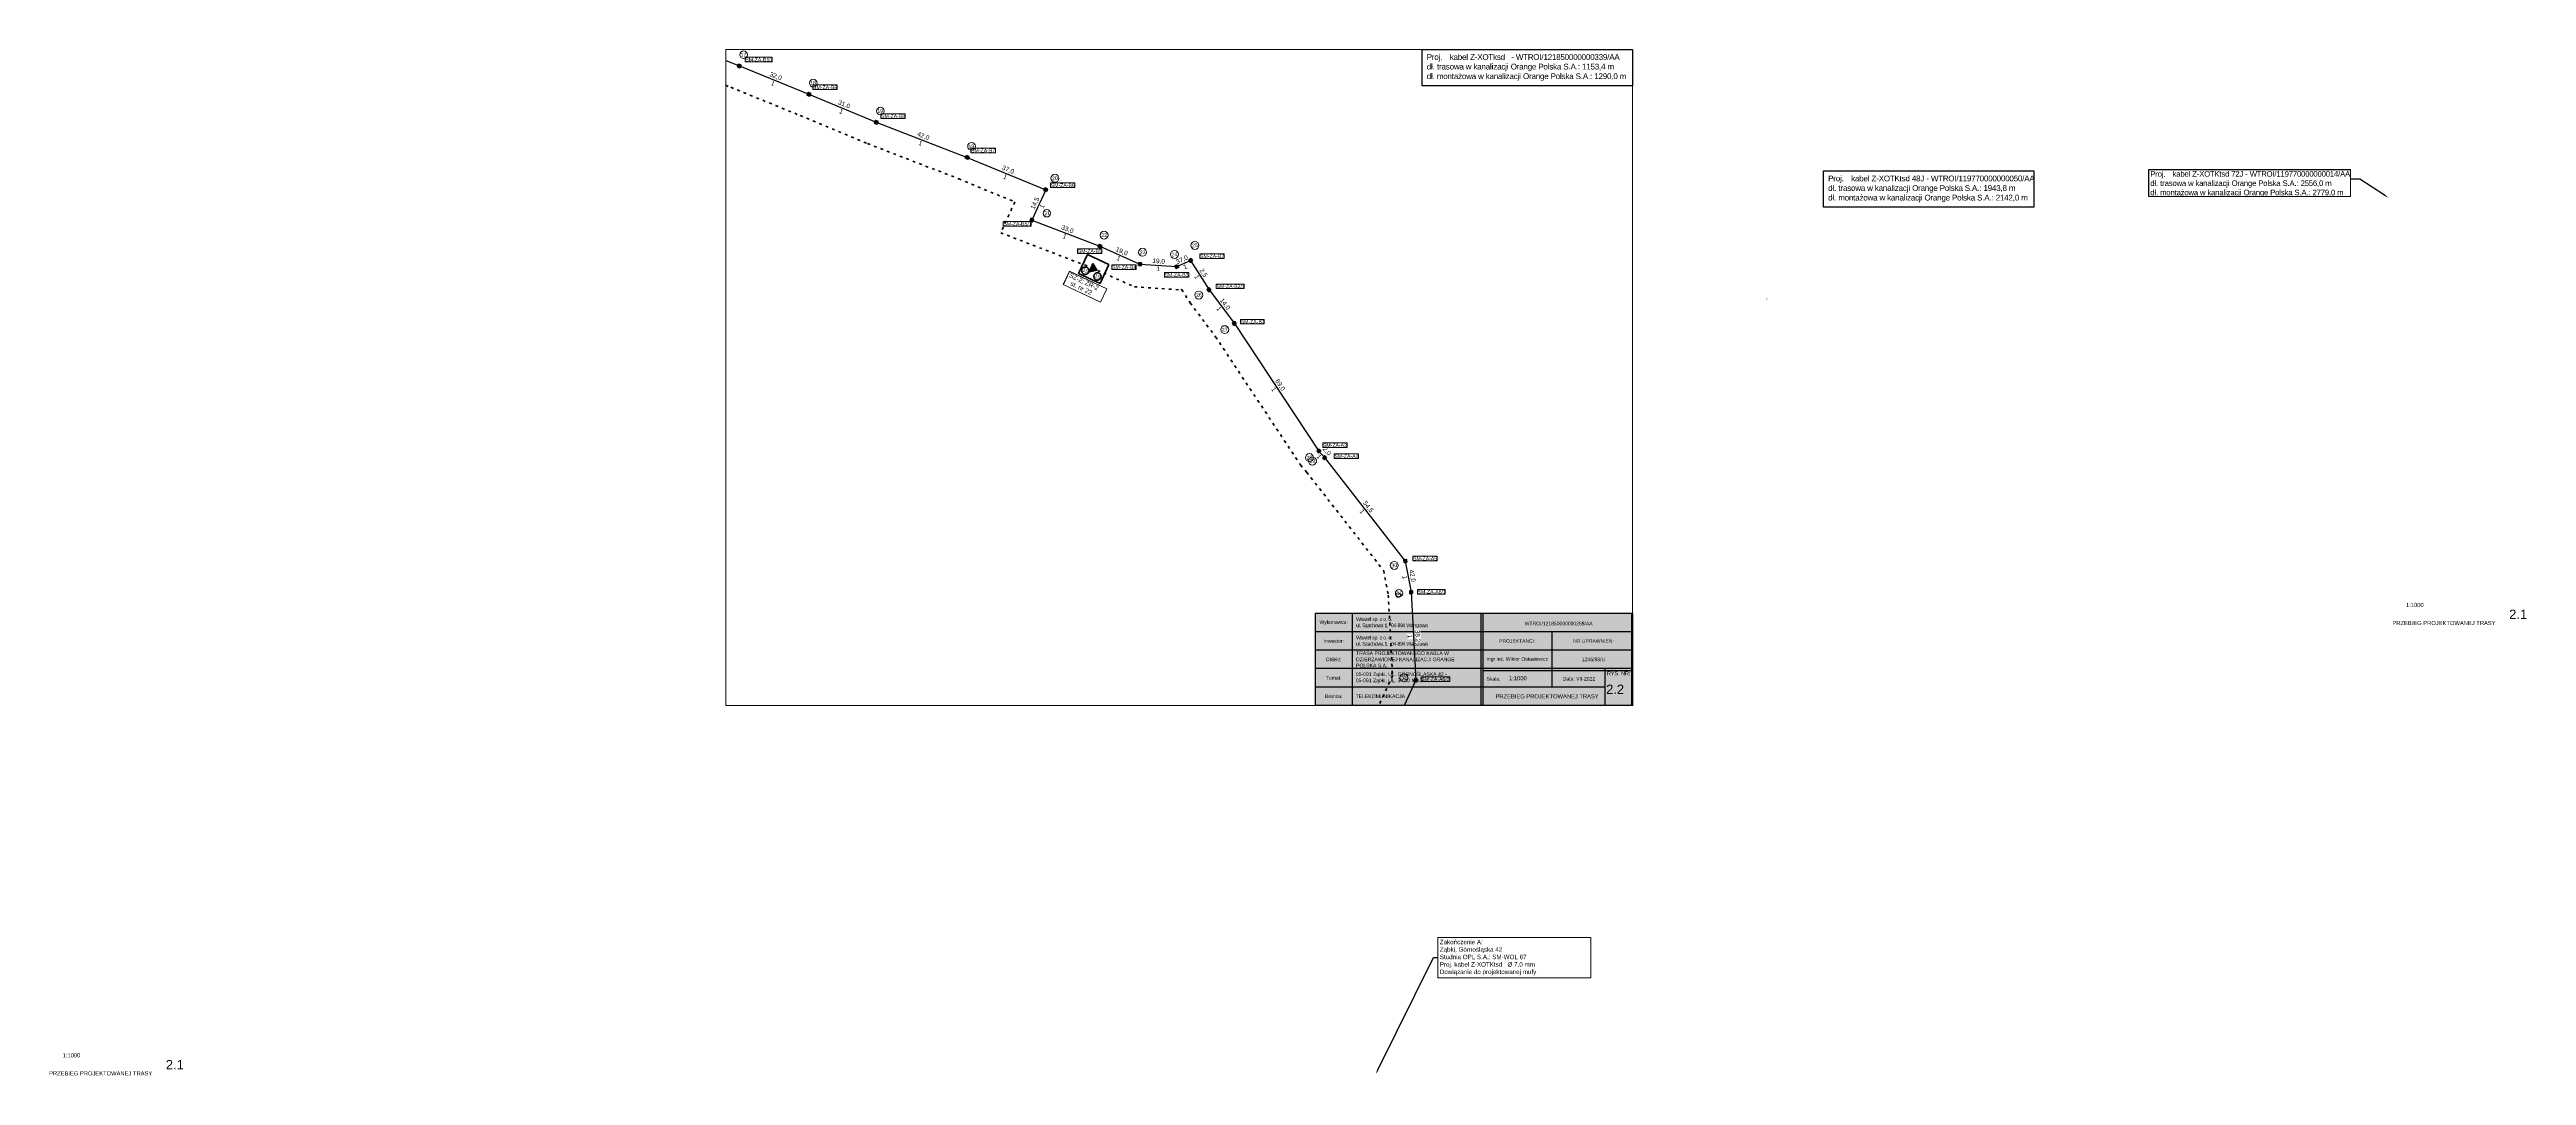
# Paper-space layout '2.1 (11)' of a CAD drawing. Header units: metres. Extents: x -294 to 783, y -161 to 285.
# The model-space entities are those that its viewports show. They can reach past a viewport. Long polylines and large blocks are cut down to what shows.
import ezdxf
from ezdxf import colors
from ezdxf.entities.mleader import LeaderData, LeaderLine
from ezdxf.math import Vec2, Vec3

# ---------------------------------------------------------------- set-up
doc = ezdxf.new("R2010")
doc.units = ezdxf.units.M
doc.set_wipeout_variables(frame=1)
doc.linetypes.add('ACAD_ISO03W100', pattern=[30, 12, -18])
for name, color, linetype, lineweight in [('_liczba', 7, 'Continuous', 20), ('kabel projektowany', 30, 'ACAD_ISO03W100', 50), ('kanalizacja instniejaca', 7, 'Continuous', 40), ('l. porządkowa studni', 7, 'Continuous', 20), ('Nazwa studni', 7, 'Continuous', 20), ('obramowanie ramek', 7, 'Continuous', 20), ('Otworówka', 7, 'Continuous', 20), ('wymiarowanie', 7, 'Continuous', 18), ('wymiary', 7, 'Continuous', 20), ('Światłowód', 30, 'ACAD_ISO03W100', 40)]:
    doc.layers.add(name, color=color, linetype=linetype, lineweight=lineweight)
doc.styles.add('nowy ja', font='Lato-Light.ttf', dxfattribs={"height": 2})
doc.styles.get("Standard").update_dxf_attribs({"font": 'arial.ttf'})
doc.dimstyles.new('długości', dxfattribs={"dimtxt": 2, "dimasz": 0.18, "dimexe": 0.18, "dimexo": 0.0625, "dimgap": 0.5, "dimtad": 1, "dimdec": 0, "dimzin": 0, "dimdsep": 46, "dimtxsty": 'Standard', "dimblk": 'NONE', "dimcen": 0.09, "dimse1": 1, "dimse2": 1, "dimsd1": 1, "dimsd2": 1, "dimclrt": 256, "dimadec": 0, "dimazin": 0, "dimtfac": 1, "dimtdec": 0, "dimtofl": 0, "dimtmove": 1, "dimatfit": 3, "dimfxl": 1, "dimtfill": 1, "dimtolj": 1, "dimtzin": 0, "dimarcsym": 0})
doc.dimstyles.new('liczba kanałów', dxfattribs={"dimtxt": 2, "dimasz": 0.18, "dimexe": 0.18, "dimexo": 0.0625, "dimgap": 0.5, "dimtad": 4, "dimdec": 0, "dimzin": 0, "dimdsep": 46, "dimtxsty": 'Standard', "dimblk": 'NONE', "dimcen": 0.09, "dimse1": 1, "dimse2": 1, "dimsd1": 1, "dimsd2": 1, "dimclrt": 7, "dimadec": 0, "dimazin": 0, "dimtfac": 1, "dimtdec": 0, "dimtofl": 0, "dimtmove": 1, "dimatfit": 3, "dimfxl": 1, "dimtfill": 1, "dimtolj": 1, "dimtzin": 0, "dimarcsym": 0})
picture_1 = doc.add_image_def('image1.jpg', size_in_pixel=(9042, 7042))

# ---------------------------------------------------------------- blocks, each defined once
blk = doc.blocks.new('studnia')
at = {"layer": 'kanalizacja instniejaca', "lineweight": 70}
blk.add_lwpolyline([(0.5999999999985448, 0.5999999999994543), (0.5999999999985448, -0.6000000000003638), (-0.6000000000021828, -0.6000000000003638), (-0.6000000000021828, 0.5999999999994543), (0.5999999999985448, 0.5999999999994543)], dxfattribs=at)
at = {"layer": 'kanalizacja instniejaca', "lineweight": 100}
for points in [[(-0.6000000000021828, 0.5999999999994543), (0.5999999999985448, -0.6000000000003638)], [(-0.6000000000021828, -0.6000000000003638), (0.5999999999985448, 0.5999999999994543)]]:
    blk.add_lwpolyline(points, dxfattribs=at)
blk = doc.blocks.new('*D19')
at = {"layer": 'Defpoints', "color": 0, "transparency": 16777216}
for p in [(7507398.496470001, 5795868.24303), (7507468.914549999, 5795840.184580002), (7507468.914550001, 5795840.184580002)]:
    blk.add_point(p, dxfattribs=at)
at = {"layer": 'wymiary', "transparency": 16777216, "insert": (7507434.333962487, 5795855.79102746), "char_height": 2, "attachment_point": 5, "rotation": 338.2749334138845, "bg_fill": 3, "box_fill_scale": 1.1, "bg_fill_color": 9, "bg_fill_true_color": 13158600, "bg_fill_transparency": 0}
blk.add_mtext('\\A1;75,5', dxfattribs=at)
blk = doc.blocks.new('_None')
blk = doc.blocks.new('*D20')
at = {"layer": 'Defpoints', "color": 0, "transparency": 16777216}
for p in [(7507468.914549999, 5795840.18458), (7507499.143989999, 5795827.8889), (7507499.143989999, 5795827.8889)]:
    blk.add_point(p, dxfattribs=at)
at = {"layer": 'wymiary', "transparency": 16777216, "insert": (7507484.670499891, 5795835.613230322), "char_height": 2, "attachment_point": 5, "rotation": 337.8662016630787, "bg_fill": 3, "box_fill_scale": 1.1, "bg_fill_color": 9, "bg_fill_true_color": 13158600, "bg_fill_transparency": 0}
blk.add_mtext('\\A1;32,0', dxfattribs=at)
blk = doc.blocks.new('*D21')
at = {"layer": 'Defpoints', "color": 0, "transparency": 16777216}
for p in [(7507499.143989999, 5795827.8889), (7507528.380789998, 5795815.719850001), (7507528.380789998, 5795815.719850001)]:
    blk.add_point(p, dxfattribs=at)
at = {"layer": 'wymiary', "transparency": 16777216, "insert": (7507514.416377701, 5795823.375615782), "char_height": 2, "attachment_point": 5, "rotation": 337.4017625680104, "bg_fill": 3, "box_fill_scale": 1.1, "bg_fill_color": 9, "bg_fill_true_color": 13158600, "bg_fill_transparency": 0}
blk.add_mtext('\\A1;31,0', dxfattribs=at)
blk = doc.blocks.new('*D22')
at = {"layer": 'Defpoints', "color": 0, "transparency": 16777216}
for p in [(7507528.38079, 5795815.719850001), (7507567.96391, 5795800.43249), (7507567.96391, 5795800.43249)]:
    blk.add_point(p, dxfattribs=at)
at = {"layer": 'wymiary', "transparency": 16777216, "insert": (7507548.785503599, 5795809.663790914), "char_height": 2, "attachment_point": 5, "rotation": 338.8829869226158, "bg_fill": 3, "box_fill_scale": 1.1, "bg_fill_color": 9, "bg_fill_true_color": 13158600, "bg_fill_transparency": 0}
blk.add_mtext('\\A1;42,0', dxfattribs=at)
blk = doc.blocks.new('*D23')
at = {"layer": 'Defpoints', "color": 0, "transparency": 16777216}
for p in [(7507567.96391, 5795800.432490001), (7507602.01958, 5795786.377539999), (7507602.01958, 5795786.377539999)]:
    blk.add_point(p, dxfattribs=at)
at = {"layer": 'wymiary', "transparency": 16777216, "insert": (7507585.641011681, 5795794.978212472), "char_height": 2, "attachment_point": 5, "rotation": 337.5738088078769, "bg_fill": 3, "box_fill_scale": 1.1, "bg_fill_color": 9, "bg_fill_true_color": 13158600, "bg_fill_transparency": 0}
blk.add_mtext('\\A1;37,0', dxfattribs=at)
blk = doc.blocks.new('*D24')
at = {"layer": 'wymiary', "transparency": 16777216, "insert": (7507597.466370495, 5795780.498060236), "char_height": 2, "attachment_point": 5, "rotation": 65.47503672620013, "bg_fill": 3, "box_fill_scale": 1.1, "bg_fill_color": 9, "bg_fill_true_color": 13158600, "bg_fill_transparency": 0}
blk.add_mtext('\\A1;14,5', dxfattribs=at)
at = {"layer": 'Defpoints', "color": 0, "transparency": 16777216}
for p in [(7507602.01958, 5795786.377539998), (7507596.009889999, 5795773.205690001), (7507596.009889999, 5795773.205690001)]:
    blk.add_point(p, dxfattribs=at)
blk = doc.blocks.new('*D25')
at = {"layer": 'Defpoints', "color": 0, "transparency": 16777216}
for p in [(7507596.00989, 5795773.205690001), (7507625.625320002, 5795761.840020001), (7507625.625320002, 5795761.840020002)]:
    blk.add_point(p, dxfattribs=at)
at = {"layer": 'wymiary', "transparency": 16777216, "insert": (7507611.427392071, 5795769.111772003), "char_height": 2, "attachment_point": 5, "rotation": 339.00443222815034, "bg_fill": 3, "box_fill_scale": 1.1, "bg_fill_color": 9, "bg_fill_true_color": 13158600, "bg_fill_transparency": 0}
blk.add_mtext('\\A1;33,0', dxfattribs=at)
blk = doc.blocks.new('*D26')
at = {"layer": 'Defpoints', "color": 0, "transparency": 16777216}
blk.add_point((7507625.625319999, 5795761.840020001), dxfattribs=at)
at = {"layer": 'wymiary', "transparency": 16777216, "insert": (7507635.008661711, 5795759.525074839), "char_height": 2, "attachment_point": 5, "rotation": 335.9989840827685, "bg_fill": 3, "box_fill_scale": 1.1, "bg_fill_color": 9, "bg_fill_true_color": 13158600, "bg_fill_transparency": 0}
blk.add_mtext('\\A1;19,0', dxfattribs=at)
at = {"layer": 'Defpoints', "color": 0, "transparency": 16777216}
blk.add_point((7507643.00749, 5795754.10061), dxfattribs=at)
blk.add_point((7507643.00749, 5795754.10061), dxfattribs=at)
blk = doc.blocks.new('*D27')
at = {"layer": 'wymiary', "transparency": 16777216, "insert": (7507651.125946799, 5795755.256367004), "char_height": 2, "attachment_point": 5, "rotation": 356.12392738868135, "bg_fill": 3, "box_fill_scale": 1.1, "bg_fill_color": 9, "bg_fill_true_color": 13158600, "bg_fill_transparency": 0}
blk.add_mtext('\\A1;19,0', dxfattribs=at)
at = {"layer": 'Defpoints', "color": 0, "transparency": 16777216}
for p in [(7507643.00749, 5795754.10061), (7507659.01431, 5795753.01609), (7507659.01431, 5795753.01609)]:
    blk.add_point(p, dxfattribs=at)
blk = doc.blocks.new('*D28')
at = {"layer": 'wymiary', "transparency": 16777216, "insert": (7507661.326733798, 5795755.910362056), "char_height": 2, "attachment_point": 5, "rotation": 24.027717552044194, "bg_fill": 3, "box_fill_scale": 1.1, "bg_fill_color": 9, "bg_fill_true_color": 13158600, "bg_fill_transparency": 0}
blk.add_mtext('\\A1;37,0', dxfattribs=at)
at = {"layer": 'Defpoints', "color": 0, "transparency": 16777216}
for p in [(7507665.025119999, 5795755.69576), (7507665.025119999, 5795755.69576), (7507659.01431, 5795753.01609)]:
    blk.add_point(p, dxfattribs=at)
blk = doc.blocks.new('*D29')
at = {"layer": 'wymiary', "transparency": 16777216, "insert": (7507670.462014471, 5795750.21783635), "char_height": 2, "attachment_point": 5, "rotation": 302.0455238275942, "bg_fill": 3, "box_fill_scale": 1.1, "bg_fill_color": 9, "bg_fill_true_color": 13158600, "bg_fill_transparency": 0}
blk.add_mtext('\\A1;2,5', dxfattribs=at)
at = {"layer": 'Defpoints', "color": 0, "transparency": 16777216}
for p in [(7507665.02512, 5795755.69576), (7507673.013740001, 5795742.93387), (7507673.013740001, 5795742.93387)]:
    blk.add_point(p, dxfattribs=at)
blk = doc.blocks.new('*D30')
at = {"layer": 'Defpoints', "color": 0, "transparency": 16777216}
for p in [(7507684.024779999, 5795728.280749999), (7507684.024779998, 5795728.280749998)]:
    blk.add_point(p, dxfattribs=at)
at = {"layer": 'wymiary', "transparency": 16777216, "insert": (7507679.879842513, 5795736.629715363), "char_height": 2, "attachment_point": 5, "rotation": 306.92291361795225, "bg_fill": 3, "box_fill_scale": 1.1, "bg_fill_color": 9, "bg_fill_true_color": 13158600, "bg_fill_transparency": 0}
blk.add_mtext('\\A1;14,0', dxfattribs=at)
at = {"layer": 'Defpoints', "color": 0, "transparency": 16777216}
blk.add_point((7507673.013739998, 5795742.933869999), dxfattribs=at)
blk = doc.blocks.new('*D31')
at = {"layer": 'Defpoints', "color": 0, "transparency": 16777216}
for p in [(7507684.024780001, 5795728.280750001), (7507720.784760002, 5795672.824820001), (7507720.784760003, 5795672.824820002)]:
    blk.add_point(p, dxfattribs=at)
at = {"layer": 'wymiary', "transparency": 16777216, "insert": (7507703.823326609, 5795701.493101258), "char_height": 2, "attachment_point": 5, "rotation": 303.53913749655277, "bg_fill": 3, "box_fill_scale": 1.1, "bg_fill_color": 9, "bg_fill_true_color": 13158600, "bg_fill_transparency": 0}
blk.add_mtext('\\A1;69,0', dxfattribs=at)
blk = doc.blocks.new('*D32')
at = {"layer": 'wymiary', "transparency": 16777216, "insert": (7507724.12076765, 5795672.693934408), "char_height": 2, "attachment_point": 5, "rotation": 310.3334542261035, "bg_fill": 3, "box_fill_scale": 1.1, "bg_fill_color": 9, "bg_fill_true_color": 13158600, "bg_fill_transparency": 0}
blk.add_mtext('\\A1;2,0', dxfattribs=at)
at = {"layer": 'Defpoints', "color": 0, "transparency": 16777216}
for p in [(7507720.78476, 5795672.82482), (7507723.19058, 5795669.991330001), (7507723.190580001, 5795669.991330002)]:
    blk.add_point(p, dxfattribs=at)
blk = doc.blocks.new('*D33')
at = {"layer": 'Defpoints', "color": 0, "transparency": 16777216}
for p in [(7507723.19058, 5795669.99133), (7507758.31253, 5795625.08768), (7507758.31253, 5795625.08768)]:
    blk.add_point(p, dxfattribs=at)
at = {"layer": 'wymiary', "transparency": 16777216, "insert": (7507742.088884104, 5795648.58551364), "char_height": 2, "attachment_point": 5, "rotation": 308.0311836178036, "bg_fill": 3, "box_fill_scale": 1.1, "bg_fill_color": 9, "bg_fill_true_color": 13158600, "bg_fill_transparency": 0}
blk.add_mtext('\\A1;54,5', dxfattribs=at)
blk = doc.blocks.new('*D34')
at = {"layer": 'wymiary', "transparency": 16777216, "insert": (7507761.254225042, 5795618.604292582), "char_height": 2, "attachment_point": 5, "rotation": 280.57479113108354, "bg_fill": 3, "box_fill_scale": 1.1, "bg_fill_color": 9, "bg_fill_true_color": 13158600, "bg_fill_transparency": 0}
blk.add_mtext('\\A1;42,0', dxfattribs=at)
at = {"layer": 'Defpoints', "color": 0, "transparency": 16777216}
for p in [(7507758.31253, 5795625.08768), (7507760.84991, 5795611.49624), (7507760.84991, 5795611.49624)]:
    blk.add_point(p, dxfattribs=at)
blk = doc.blocks.new('*D35')
at = {"layer": 'Defpoints', "color": 0, "transparency": 16777216}
for p in [(7507760.849910001, 5795611.496240001), (7507762.859760001, 5795573.268890001), (7507762.859760002, 5795573.268890001)]:
    blk.add_point(p, dxfattribs=at)
at = {"layer": 'wymiary', "transparency": 16777216, "insert": (7507763.554397565, 5795592.471921596), "char_height": 2, "attachment_point": 5, "rotation": 273.0096250752048, "bg_fill": 3, "box_fill_scale": 1.1, "bg_fill_color": 9, "bg_fill_true_color": 13158600, "bg_fill_transparency": 0}
blk.add_mtext('\\A1;38,2', dxfattribs=at)
blk = doc.blocks.new('*D36')
at = {"layer": 'Defpoints', "color": 0, "transparency": 16777216}
for p in [(7507762.859759999, 5795573.268890001), (7507741.588, 5795527.06962), (7507741.588, 5795527.06962)]:
    blk.add_point(p, dxfattribs=at)
at = {"layer": 'wymiary', "transparency": 16777216, "insert": (7507750.677966451, 5795550.881047676), "char_height": 2, "attachment_point": 5, "rotation": 65.27700320449765, "bg_fill": 3, "box_fill_scale": 1.1, "bg_fill_color": 9, "bg_fill_true_color": 13158600, "bg_fill_transparency": 0}
blk.add_mtext('\\A1;50,7', dxfattribs=at)
blk = doc.blocks.new('*D59')
at = {"layer": 'Defpoints', "color": 0, "transparency": 16777216}
for p in [(7507398.49647, 5795868.24303), (7507468.91455, 5795840.18458), (7507468.91455, 5795840.18458)]:
    blk.add_point(p, dxfattribs=at)
at = {"layer": '_liczba', "color": 7, "transparency": 16777216, "insert": (7507433.14876523, 5795852.816546855), "char_height": 2, "attachment_point": 5, "rotation": 338.2749334138845, "bg_fill": 3, "box_fill_scale": 1.1, "bg_fill_color": 9, "bg_fill_true_color": 13158600, "bg_fill_transparency": 0}
blk.add_mtext('\\A1;1', dxfattribs=at)
blk = doc.blocks.new('*D60')
at = {"layer": 'Defpoints', "color": 0, "transparency": 16777216}
for p in [(7507468.91455, 5795840.18458), (7507499.14399, 5795827.8889), (7507499.14399, 5795827.8889)]:
    blk.add_point(p, dxfattribs=at)
at = {"layer": '_liczba', "color": 7, "transparency": 16777216, "insert": (7507483.46257184, 5795832.643489033), "char_height": 2, "attachment_point": 5, "rotation": 337.8662016630787, "bg_fill": 3, "box_fill_scale": 1.1, "bg_fill_color": 9, "bg_fill_true_color": 13158600, "bg_fill_transparency": 0}
blk.add_mtext('\\A1;1', dxfattribs=at)
blk = doc.blocks.new('*D61')
at = {"layer": 'Defpoints', "color": 0, "transparency": 16777216}
for p in [(7507499.14399, 5795827.8889), (7507528.38079, 5795815.71985), (7507528.38079, 5795815.71985)]:
    blk.add_point(p, dxfattribs=at)
at = {"layer": '_liczba', "color": 7, "transparency": 16777216, "insert": (7507513.1844169, 5795820.415763407), "char_height": 2, "attachment_point": 5, "rotation": 337.4017625680104, "bg_fill": 3, "box_fill_scale": 1.1, "bg_fill_color": 9, "bg_fill_true_color": 13158600, "bg_fill_transparency": 0}
blk.add_mtext('\\A1;1', dxfattribs=at)
blk = doc.blocks.new('*D62')
at = {"layer": 'Defpoints', "color": 0, "transparency": 16777216}
for p in [(7507528.38079, 5795815.71985), (7507567.96391, 5795800.43249), (7507567.96391, 5795800.43249)]:
    blk.add_point(p, dxfattribs=at)
at = {"layer": '_liczba', "color": 7, "transparency": 16777216, "insert": (7507547.630464756, 5795806.673082176), "char_height": 2, "attachment_point": 5, "rotation": 338.8829869226158, "bg_fill": 3, "box_fill_scale": 1.1, "bg_fill_color": 9, "bg_fill_true_color": 13158600, "bg_fill_transparency": 0}
blk.add_mtext('\\A1;1', dxfattribs=at)
blk = doc.blocks.new('*D63')
at = {"layer": 'Defpoints', "color": 0, "transparency": 16777216}
for p in [(7507567.96391, 5795800.43249), (7507602.01958, 5795786.37754), (7507602.01958, 5795786.37754)]:
    blk.add_point(p, dxfattribs=at)
at = {"layer": '_liczba', "color": 7, "transparency": 16777216, "insert": (7507584.417944186, 5795792.014674147), "char_height": 2, "attachment_point": 5, "rotation": 337.5738088078769, "bg_fill": 3, "box_fill_scale": 1.1, "bg_fill_color": 9, "bg_fill_true_color": 13158600, "bg_fill_transparency": 0}
blk.add_mtext('\\A1;1', dxfattribs=at)
blk = doc.blocks.new('*D64')
at = {"layer": 'Defpoints', "color": 0, "transparency": 16777216}
blk.add_point((7507602.01958, 5795786.37754), dxfattribs=at)
at = {"layer": '_liczba', "color": 7, "transparency": 16777216, "insert": (7507600.383129282, 5795779.167281635), "char_height": 2, "attachment_point": 5, "rotation": 65.47503672620013, "bg_fill": 3, "box_fill_scale": 1.1, "bg_fill_color": 9, "bg_fill_true_color": 13158600, "bg_fill_transparency": 0}
blk.add_mtext('\\A1;1', dxfattribs=at)
at = {"layer": 'Defpoints', "color": 0, "transparency": 16777216}
blk.add_point((7507596.00989, 5795773.20569), dxfattribs=at)
blk.add_point((7507596.00989, 5795773.20569), dxfattribs=at)
blk = doc.blocks.new('*D65')
at = {"layer": 'Defpoints', "color": 0, "transparency": 16777216}
for p in [(7507596.00989, 5795773.20569), (7507625.62532, 5795761.84002), (7507625.62532, 5795761.84002)]:
    blk.add_point(p, dxfattribs=at)
at = {"layer": '_liczba', "color": 7, "transparency": 16777216, "insert": (7507610.278694984, 5795766.118621739), "char_height": 2, "attachment_point": 5, "rotation": 339.00443222815034, "bg_fill": 3, "box_fill_scale": 1.1, "bg_fill_color": 9, "bg_fill_true_color": 13158600, "bg_fill_transparency": 0}
blk.add_mtext('\\A1;1', dxfattribs=at)
blk = doc.blocks.new('*D66')
at = {"layer": 'Defpoints', "color": 0, "transparency": 16777216}
for p in [(7507625.62532, 5795761.84002), (7507643.00749, 5795754.10061), (7507643.00749, 5795754.10061)]:
    blk.add_point(p, dxfattribs=at)
at = {"layer": '_liczba', "color": 7, "transparency": 16777216, "insert": (7507633.704610993, 5795756.59626873), "char_height": 2, "attachment_point": 5, "rotation": 335.9989840827685, "bg_fill": 3, "box_fill_scale": 1.1, "bg_fill_color": 9, "bg_fill_true_color": 13158600, "bg_fill_transparency": 0}
blk.add_mtext('\\A1;1', dxfattribs=at)
blk = doc.blocks.new('*D67')
at = {"layer": 'Defpoints', "color": 0, "transparency": 16777216}
for p in [(7507643.00749, 5795754.10061), (7507659.01431, 5795753.01609), (7507659.01431, 5795753.01609)]:
    blk.add_point(p, dxfattribs=at)
at = {"layer": '_liczba', "color": 7, "transparency": 16777216, "insert": (7507650.909225374, 5795752.057697698), "char_height": 2, "attachment_point": 5, "rotation": 356.12392738868135, "bg_fill": 3, "box_fill_scale": 1.1, "bg_fill_color": 9, "bg_fill_true_color": 13158600, "bg_fill_transparency": 0}
blk.add_mtext('\\A1;1', dxfattribs=at)
blk = doc.blocks.new('*D68')
at = {"layer": '_liczba', "color": 7, "transparency": 16777216, "insert": (7507662.632149289, 5795752.982163994), "char_height": 2, "attachment_point": 5, "rotation": 24.027717552044194, "bg_fill": 3, "box_fill_scale": 1.1, "bg_fill_color": 9, "bg_fill_true_color": 13158600, "bg_fill_transparency": 0}
blk.add_mtext('\\A1;1', dxfattribs=at)
at = {"layer": 'Defpoints', "color": 0, "transparency": 16777216}
for p in [(7507665.02512, 5795755.69576), (7507665.02512, 5795755.69576), (7507659.01431, 5795753.01609)]:
    blk.add_point(p, dxfattribs=at)
blk = doc.blocks.new('*D69')
at = {"layer": 'Defpoints', "color": 0, "transparency": 16777216}
blk.add_point((7507665.02512, 5795755.69576), dxfattribs=at)
at = {"layer": '_liczba', "color": 7, "transparency": 16777216, "insert": (7507667.74452068, 5795748.516754047), "char_height": 2, "attachment_point": 5, "rotation": 302.0455238275942, "bg_fill": 3, "box_fill_scale": 1.1, "bg_fill_color": 9, "bg_fill_true_color": 13158600, "bg_fill_transparency": 0}
blk.add_mtext('\\A1;1', dxfattribs=at)
at = {"layer": 'Defpoints', "color": 0, "transparency": 16777216}
blk.add_point((7507673.01374, 5795742.93387), dxfattribs=at)
blk.add_point((7507673.01374, 5795742.93387), dxfattribs=at)
blk = doc.blocks.new('*D70')
at = {"layer": 'Defpoints', "color": 0, "transparency": 16777216}
blk.add_point((7507673.01374, 5795742.93387), dxfattribs=at)
at = {"layer": '_liczba', "color": 7, "transparency": 16777216, "insert": (7507677.316821345, 5795734.703741331), "char_height": 2, "attachment_point": 5, "rotation": 306.92291361795225, "bg_fill": 3, "box_fill_scale": 1.1, "bg_fill_color": 9, "bg_fill_true_color": 13158600, "bg_fill_transparency": 0}
blk.add_mtext('\\A1;1', dxfattribs=at)
at = {"layer": 'Defpoints', "color": 0, "transparency": 16777216}
blk.add_point((7507684.02478, 5795728.28075), dxfattribs=at)
blk.add_point((7507684.02478, 5795728.28075), dxfattribs=at)
blk = doc.blocks.new('*D71')
at = {"layer": 'Defpoints', "color": 0, "transparency": 16777216}
for p in [(7507684.02478, 5795728.28075), (7507720.78476, 5795672.82482), (7507720.78476, 5795672.82482)]:
    blk.add_point(p, dxfattribs=at)
at = {"layer": '_liczba', "color": 7, "transparency": 16777216, "insert": (7507701.151095724, 5795699.72176402), "char_height": 2, "attachment_point": 5, "rotation": 303.5391374965527, "bg_fill": 3, "box_fill_scale": 1.1, "bg_fill_color": 9, "bg_fill_true_color": 13158600, "bg_fill_transparency": 0}
blk.add_mtext('\\A1;1', dxfattribs=at)
blk = doc.blocks.new('*D72')
at = {"layer": '_liczba', "color": 7, "transparency": 16777216, "insert": (7507720.841114299, 5795670.434573544), "char_height": 2, "attachment_point": 5, "rotation": 310.33345422610347, "bg_fill": 3, "box_fill_scale": 1.1, "bg_fill_color": 9, "bg_fill_true_color": 13158600, "bg_fill_transparency": 0}
blk.add_mtext('\\A1;1', dxfattribs=at)
at = {"layer": 'Defpoints', "color": 0, "transparency": 16777216}
for p in [(7507720.78476, 5795672.82482), (7507723.19058, 5795669.99133), (7507723.19058, 5795669.99133)]:
    blk.add_point(p, dxfattribs=at)
blk = doc.blocks.new('*D73')
at = {"layer": 'Defpoints', "color": 0, "transparency": 16777216}
for p in [(7507723.19058, 5795669.99133), (7507758.31253, 5795625.08768), (7507758.312529999, 5795625.08768)]:
    blk.add_point(p, dxfattribs=at)
at = {"layer": '_liczba', "color": 7, "transparency": 16777216, "insert": (7507739.566817886, 5795646.612848087), "char_height": 2, "attachment_point": 5, "rotation": 308.0311836178036, "bg_fill": 3, "box_fill_scale": 1.1, "bg_fill_color": 9, "bg_fill_true_color": 13158600, "bg_fill_transparency": 0}
blk.add_mtext('\\A1;1', dxfattribs=at)
blk = doc.blocks.new('*D74')
at = {"layer": 'Defpoints', "color": 0, "transparency": 16777216}
blk.add_point((7507758.31253, 5795625.08768), dxfattribs=at)
at = {"layer": '_liczba', "color": 7, "transparency": 16777216, "insert": (7507758.102672459, 5795618.015930605), "char_height": 2, "attachment_point": 5, "rotation": 280.57479113108354, "bg_fill": 3, "box_fill_scale": 1.1, "bg_fill_color": 9, "bg_fill_true_color": 13158600, "bg_fill_transparency": 0}
blk.add_mtext('\\A1;1', dxfattribs=at)
at = {"layer": 'Defpoints', "color": 0, "transparency": 16777216}
blk.add_point((7507760.84991, 5795611.49624), dxfattribs=at)
blk.add_point((7507760.84991, 5795611.49624), dxfattribs=at)
blk = doc.blocks.new('*D75')
at = {"layer": 'Defpoints', "color": 0, "transparency": 16777216}
for p in [(7507760.84991, 5795611.49624), (7507762.85976, 5795573.26889), (7507762.85976, 5795573.26889)]:
    blk.add_point(p, dxfattribs=at)
at = {"layer": '_liczba', "color": 7, "transparency": 16777216, "insert": (7507760.352816782, 5795592.303594543), "char_height": 2, "attachment_point": 5, "rotation": 273.0096250752048, "bg_fill": 3, "box_fill_scale": 1.1, "bg_fill_color": 9, "bg_fill_true_color": 13158600, "bg_fill_transparency": 0}
blk.add_mtext('\\A1;1', dxfattribs=at)
blk = doc.blocks.new('*D76')
at = {"layer": 'Defpoints', "color": 0, "transparency": 16777216}
for p in [(7507762.85976, 5795573.26889), (7507741.588, 5795527.06962), (7507741.588, 5795527.06962)]:
    blk.add_point(p, dxfattribs=at)
at = {"layer": '_liczba', "color": 7, "transparency": 16777216, "insert": (7507753.590108206, 5795549.540195742), "char_height": 2, "attachment_point": 5, "rotation": 65.27700320449763, "bg_fill": 3, "box_fill_scale": 1.1, "bg_fill_color": 9, "bg_fill_true_color": 13158600, "bg_fill_transparency": 0}
blk.add_mtext('\\A1;1', dxfattribs=at)

msp = doc.modelspace()

# ---------------------------------------------------------------- linework, layer by layer
msp.add_lwpolyline([(7507398.49647, 5795868.24303), (7507468.91455, 5795840.18458), (7507499.14399, 5795827.8889), (7507528.38079, 5795815.71985), (7507567.96391, 5795800.43249), (7507602.01958, 5795786.37754), (7507596.00989, 5795773.20569), (7507625.62532, 5795761.84002), (7507643.00749, 5795754.10061), (7507659.01431, 5795753.01609), (7507665.02512, 5795755.69576), (7507673.01374, 5795742.93387), (7507684.02478, 5795728.28075), (7507720.78476, 5795672.82482), (7507723.19058, 5795669.99133), (7507758.31253, 5795625.08768), (7507760.84991, 5795611.49624), (7507762.85976, 5795573.26889), (7507741.588, 5795527.06962)])
at = {"layer": 'Światłowód', "ltscale": 0.1}
msp.add_lwpolyline([(7507394.834570561, 5795858.937530947), (7507465.179882676, 5795830.908075689), (7507495.338739133, 5795818.641105207), (7507524.657464224, 5795806.43795604), (7507564.254591938, 5795791.145186134), (7507588.615974512, 5795781.091118367), (7507582.49728315, 5795767.6803626), (7507621.797444629, 5795752.597932044), (7507640.561048298, 5795744.243438798), (7507660.817004929, 5795742.871024409), (7507661.159778584, 5795743.023835807), (7507664.76344623, 5795737.266945368), (7507675.852891052, 5795722.509486879), (7507712.777648224, 5795666.804974827), (7507715.437620386, 5795663.672153367), (7507748.930695792, 5795620.851030523), (7507750.898415338, 5795610.310968672), (7507752.743946728, 5795575.208958866), (7507732.23646433, 5795530.669592291)], dxfattribs=at)

# ---------------------------------------------------------------- block references
for p, rotation in [((7507468.91455, 5795840.18458), 337.8662016630787), ((7507499.14399, 5795827.8889), 337.4017625680104), ((7507528.38079, 5795815.71985), 338.8829869226158), ((7507567.96391, 5795800.43249), 337.5738088078767), ((7507602.01958, 5795786.37754), 245.4750367262001), ((7507596.00989, 5795773.20569), 339.0044322281503), ((7507625.62532, 5795761.84002), 335.9989840827686), ((7507665.02512, 5795755.69576), 302.0455238275942), ((7507643.00749, 5795754.10061), 356.1239273886814), ((7507659.01431, 5795753.01609), 24.02771755204419), ((7507673.01374, 5795742.93387), 306.9229136179522), ((7507684.02478, 5795728.28075), 303.5391374965528), ((7507720.78476, 5795672.82482), 310.3334542261035), ((7507723.19058, 5795669.99133), 308.0311836178036), ((7507758.31253, 5795625.08768), 280.5747911310835), ((7507760.84991, 5795611.49624), 273.0096250752048), ((7507762.85976, 5795573.26889), 245.2770032044976)]:
    msp.add_blockref('studnia', p, dxfattribs=dict(rotation=rotation))

# ---------------------------------------------------------------- pictures from other files: only their frames are drawn
image = msp.add_image(picture_1, insert=(7507120.608, 5795317.4225), size_in_units=(862.2289157900118, 671.5124999992549))
image.dxf.flags = 7

# ---------------------------------------------------------------- next in the draw order: dimensions: what is measured, and where the dimension line sits
at = {"layer": 'wymiary'}
dim = msp.add_aligned_dim(p1=(7507398.49647, 5795868.24303), p2=(7507468.91455, 5795840.18458), distance=2.075076880888275e-09, text='75,5', dimstyle='długości', dxfattribs=at)
dim.commit()
dim.dimension.update_dxf_attribs({"geometry": '*D19', "text_midpoint": (7507434.333962487, 5795855.79102746)})

# ---------------------------------------------------------------- next in the draw order: dimensions: what is measured, and where the dimension line sits
dim = msp.add_aligned_dim(p1=(7507468.91455, 5795840.18458), p2=(7507499.14399, 5795827.8889), distance=-3.508961129633986e-10, text='32,0', dimstyle='długości', dxfattribs=at)
dim.commit()
dim.dimension.update_dxf_attribs({"geometry": '*D20', "text_midpoint": (7507484.670499891, 5795835.613230322)})

# ---------------------------------------------------------------- next in the draw order: dimensions: what is measured, and where the dimension line sits
at = {"layer": '_liczba'}
dim = msp.add_aligned_dim(p1=(7507398.49647, 5795868.24303), p2=(7507468.91455, 5795840.18458), distance=0, text='1', dimstyle='liczba kanałów', dxfattribs=at)
dim.commit()
dim.dimension.update_dxf_attribs({"geometry": '*D59', "text_midpoint": (7507433.14876523, 5795852.816546855)})
at = {"layer": 'wymiary'}
dim = msp.add_aligned_dim(p1=(7507499.14399, 5795827.8889), p2=(7507528.38079, 5795815.71985), distance=1.4406586246357117e-10, text='31,0', dimstyle='długości', dxfattribs=at)
dim.commit()
dim.dimension.update_dxf_attribs({"geometry": '*D21', "text_midpoint": (7507514.416377701, 5795823.375615782)})

# ---------------------------------------------------------------- next in the draw order: dimensions: what is measured, and where the dimension line sits
at = {"layer": '_liczba'}
dim = msp.add_aligned_dim(p1=(7507468.91455, 5795840.18458), p2=(7507499.14399, 5795827.8889), distance=0, text='1', dimstyle='liczba kanałów', dxfattribs=at)
dim.commit()
dim.dimension.update_dxf_attribs({"geometry": '*D60', "text_midpoint": (7507483.46257184, 5795832.643489033)})
at = {"layer": 'wymiary'}
dim = msp.add_aligned_dim(p1=(7507528.38079, 5795815.71985), p2=(7507567.96391, 5795800.43249), distance=0, text='<>,0', dimstyle='długości', dxfattribs=at)
dim.commit()
dim.dimension.update_dxf_attribs({"geometry": '*D22', "text_midpoint": (7507548.785503599, 5795809.663790914)})

# ---------------------------------------------------------------- next in the draw order: linework, layer by layer
at = {"layer": '_liczba'}
msp.add_lwpolyline([(7507471.414658987, 5795843.937245125), (7507471.414658987, 5795841.930674866), (7507483.234053257, 5795841.930674866), (7507483.234053257, 5795843.937245125)], close=True, dxfattribs=at)
msp.add_circle((7507470.754937052, 5795845.040276036), 1.658499335201651, dxfattribs=at)

# ---------------------------------------------------------------- next in the draw order: texts
at = {"layer": 'l. porządkowa studni'}
msp.add_text('SM-ZA-B10', height=1.6, dxfattribs=at).set_placement((7507471.49024971, 5795842.133959996))
at = {"layer": 'Nazwa studni'}
msp.add_text('17', height=1.599999999999999, rotation=3.637438932754592, dxfattribs=at).set_placement((7507469.49449423, 5795844.155253097))

# ---------------------------------------------------------------- next in the draw order: dimensions: what is measured, and where the dimension line sits
at = {"layer": '_liczba'}
dim = msp.add_aligned_dim(p1=(7507499.14399, 5795827.8889), p2=(7507528.38079, 5795815.71985), distance=0, text='1', dimstyle='liczba kanałów', dxfattribs=at)
dim.commit()
dim.dimension.update_dxf_attribs({"geometry": '*D61', "text_midpoint": (7507513.1844169, 5795820.415763407)})
at = {"layer": 'wymiary'}
dim = msp.add_aligned_dim(p1=(7507567.96391, 5795800.43249), p2=(7507602.01958, 5795786.37754), distance=-8.608881197974328e-10, text='<>,0', dimstyle='długości', dxfattribs=at)
dim.commit()
dim.dimension.update_dxf_attribs({"geometry": '*D23', "text_midpoint": (7507585.641011681, 5795794.978212472)})

# ---------------------------------------------------------------- next in the draw order: linework, layer by layer
at = {"layer": '_liczba'}
msp.add_lwpolyline([(7507500.882675016, 5795831.918622005), (7507500.882675016, 5795829.912051746), (7507511.467690023, 5795829.912051746), (7507511.467690023, 5795831.918622005)], close=True, dxfattribs=at)
msp.add_circle((7507501.022168154, 5795832.716730058), 1.668032756752071, dxfattribs=at)

# ---------------------------------------------------------------- next in the draw order: texts
at = {"layer": 'l. porządkowa studni'}
msp.add_text('SM-ZA-B9', height=1.6, dxfattribs=at).set_placement((7507500.958265739, 5795830.115336875))
at = {"layer": 'Nazwa studni'}
msp.add_text('18', height=1.599999999999999, rotation=3.637438932754592, dxfattribs=at).set_placement((7507499.759226001, 5795831.845218338))

# ---------------------------------------------------------------- next in the draw order: dimensions: what is measured, and where the dimension line sits
at = {"layer": '_liczba'}
dim = msp.add_aligned_dim(p1=(7507528.38079, 5795815.71985), p2=(7507567.96391, 5795800.43249), distance=0, text='1', dimstyle='liczba kanałów', dxfattribs=at)
dim.commit()
dim.dimension.update_dxf_attribs({"geometry": '*D62', "text_midpoint": (7507547.630464756, 5795806.673082176)})
at = {"layer": 'wymiary'}
dim = msp.add_aligned_dim(p1=(7507602.01958, 5795786.37754), p2=(7507596.00989, 5795773.20569), distance=-1.2338811014989867e-09, text='<>,5', dimstyle='długości', dxfattribs=at)
dim.commit()
dim.dimension.update_dxf_attribs({"geometry": '*D24', "text_midpoint": (7507597.466370495, 5795780.498060236)})

# ---------------------------------------------------------------- next in the draw order: linework, layer by layer
at = {"layer": '_liczba'}
msp.add_lwpolyline([(7507530.422337099, 5795819.384147397), (7507530.422337099, 5795817.377577138), (7507541.007352105, 5795817.377577138), (7507541.007352105, 5795819.384147397)], close=True, dxfattribs=at)
msp.add_circle((7507530.218005607, 5795820.564729641), 1.668032756353666, dxfattribs=at)

# ---------------------------------------------------------------- next in the draw order: texts
at = {"layer": 'l. porządkowa studni'}
msp.add_text('SM-ZA-B8', height=1.6, dxfattribs=at).set_placement((7507530.497927822, 5795817.580862268))
at = {"layer": 'Nazwa studni'}
msp.add_text('19', height=1.599999999999999, rotation=3.637438932754592, dxfattribs=at).set_placement((7507528.955063456, 5795819.693217921))

# ---------------------------------------------------------------- next in the draw order: dimensions: what is measured, and where the dimension line sits
at = {"layer": '_liczba'}
dim = msp.add_aligned_dim(p1=(7507567.96391, 5795800.43249), p2=(7507602.01958, 5795786.37754), distance=0, text='1', dimstyle='liczba kanałów', dxfattribs=at)
dim.commit()
dim.dimension.update_dxf_attribs({"geometry": '*D63', "text_midpoint": (7507584.417944186, 5795792.014674147)})
at = {"layer": 'wymiary'}
dim = msp.add_aligned_dim(p1=(7507596.00989, 5795773.20569), p2=(7507625.62532, 5795761.84002), distance=2.740047707069436e-09, text='33,0', dimstyle='długości', dxfattribs=at)
dim.commit()
dim.dimension.update_dxf_attribs({"geometry": '*D25', "text_midpoint": (7507611.427392071, 5795769.111772003)})

# ---------------------------------------------------------------- next in the draw order: linework, layer by layer
at = {"layer": '_liczba'}
msp.add_lwpolyline([(7507569.569733067, 5795804.481771171), (7507569.569733067, 5795802.475200912), (7507580.151473858, 5795802.475200912), (7507580.151473858, 5795804.481771171)], close=True, dxfattribs=at)
msp.add_circle((7507569.794121752, 5795805.280074595), 1.668032756353666, dxfattribs=at)

# ---------------------------------------------------------------- next in the draw order: texts
at = {"layer": 'l. porządkowa studni'}
msp.add_text('SM-ZA-B7', height=1.6, dxfattribs=at).set_placement((7507569.645323791, 5795802.678486042))
at = {"layer": 'Nazwa studni'}
msp.add_text('19', height=1.599999999999999, rotation=3.637438932754592, dxfattribs=at).set_placement((7507568.531179599, 5795804.408562874))

# ---------------------------------------------------------------- next in the draw order: dimensions: what is measured, and where the dimension line sits
at = {"layer": '_liczba'}
dim = msp.add_aligned_dim(p1=(7507602.01958, 5795786.37754), p2=(7507596.00989, 5795773.20569), distance=0, text='1', dimstyle='liczba kanałów', dxfattribs=at)
dim.commit()
dim.dimension.update_dxf_attribs({"geometry": '*D64', "text_midpoint": (7507600.383129282, 5795779.167281635)})
at = {"layer": 'wymiary'}
dim = msp.add_aligned_dim(p1=(7507625.62532, 5795761.84002), p2=(7507643.00749, 5795754.10061), distance=0, text='<>,0', dimstyle='długości', dxfattribs=at)
dim.commit()
dim.dimension.update_dxf_attribs({"geometry": '*D26', "text_midpoint": (7507635.008661711, 5795759.525074839)})

# ---------------------------------------------------------------- next in the draw order: linework, layer by layer
at = {"layer": '_liczba'}
msp.add_lwpolyline([(7507604.131782506, 5795789.350127637), (7507604.131782506, 5795787.343557378), (7507614.712431892, 5795787.343557378), (7507614.712431892, 5795789.350127637)], close=True, dxfattribs=at)
msp.add_circle((7507606.008675687, 5795791.369179977), 1.736243739978883, dxfattribs=at)

# ---------------------------------------------------------------- next in the draw order: texts
at = {"layer": 'l. porządkowa studni'}
msp.add_text('SM-ZA-B6', height=1.6, dxfattribs=at).set_placement((7507604.207373229, 5795787.546842508))
at = {"layer": 'Nazwa studni'}
msp.add_text('20', height=1.599999999999999, rotation=3.637438932754592, dxfattribs=at).set_placement((7507604.838860693, 5795790.503588418))

# ---------------------------------------------------------------- next in the draw order: dimensions: what is measured, and where the dimension line sits
at = {"layer": '_liczba'}
dim = msp.add_aligned_dim(p1=(7507596.00989, 5795773.20569), p2=(7507625.62532, 5795761.84002), distance=0, text='1', dimstyle='liczba kanałów', dxfattribs=at)
dim.commit()
dim.dimension.update_dxf_attribs({"geometry": '*D65', "text_midpoint": (7507610.278694984, 5795766.118621739)})
at = {"layer": 'wymiary'}
dim = msp.add_aligned_dim(p1=(7507643.00749, 5795754.10061), p2=(7507659.01431, 5795753.01609), distance=0, text='19,0', dimstyle='długości', dxfattribs=at)
dim.commit()
dim.dimension.update_dxf_attribs({"geometry": '*D27', "text_midpoint": (7507651.125946799, 5795755.256367004)})

# ---------------------------------------------------------------- next in the draw order: linework, layer by layer
at = {"layer": '_liczba'}
msp.add_lwpolyline([(7507583.555039971, 5795772.556295992), (7507583.555039971, 5795770.549725733), (7507595.69203315, 5795770.549725733), (7507595.69203315, 5795772.556295992)], close=True, dxfattribs=at)
msp.add_circle((7507602.496353758, 5795776.170356696), 1.606718574492235, dxfattribs=at)

# ---------------------------------------------------------------- next in the draw order: texts
at = {"layer": 'l. porządkowa studni'}
msp.add_text('SM-ZA-B5/1', height=1.6, dxfattribs=at).set_placement((7507583.630630694, 5795770.753010863))
at = {"layer": 'Nazwa studni'}
msp.add_text('21', height=1.599999999999999, rotation=3.637438932754592, dxfattribs=at).set_placement((7507601.478803994, 5795775.300774642))

# ---------------------------------------------------------------- next in the draw order: dimensions: what is measured, and where the dimension line sits
at = {"layer": '_liczba'}
dim = msp.add_aligned_dim(p1=(7507625.62532, 5795761.84002), p2=(7507643.00749, 5795754.10061), distance=0, text='1', dimstyle='liczba kanałów', dxfattribs=at)
dim.commit()
dim.dimension.update_dxf_attribs({"geometry": '*D66', "text_midpoint": (7507633.704610993, 5795756.59626873)})
at = {"layer": 'wymiary'}
dim = msp.add_aligned_dim(p1=(7507659.01431, 5795753.01609), p2=(7507665.02512, 5795755.69576), distance=3.7921487834960195e-10, text='3<>,0', dimstyle='długości', dxfattribs=at)
dim.commit()
dim.dimension.update_dxf_attribs({"geometry": '*D28', "text_midpoint": (7507661.326733798, 5795755.910362056)})

# ---------------------------------------------------------------- next in the draw order: hatches: boundary and pattern name
at = {"layer": 'kabel projektowany', "ltscale": 2}
h = msp.add_hatch(color=256, dxfattribs=at)
h.dxf.hatch_style = 1
h.paths.add_polyline_path([(7507622.582622787, 5795754.420016833), (7507624.265199523, 5795751.474815592), (7507621.757984307, 5795752.506360395)])
h.paths.add_polyline_path([(7507621.757984307, 5795752.506360395), (7507624.265199523, 5795751.474815592), (7507624.282111488, 5795751.445212693), (7507621.01226647, 5795750.775847256)])

# ---------------------------------------------------------------- next in the draw order: linework, layer by layer
at = {"layer": '_liczba'}
msp.add_lwpolyline([(7507615.881732973, 5795760.691711849), (7507615.881732973, 5795758.685141589), (7507626.475479222, 5795758.685141589), (7507626.475479222, 5795760.691711849)], close=True, dxfattribs=at)
msp.add_circle((7507627.415371695, 5795766.672345352), 1.723939527965891, dxfattribs=at)
at = {"layer": 'kabel projektowany', "ltscale": 1.5}
for points in [[(7507620.161241142, 5795758.298566781), (7507629.526038505, 5795753.908046757), (7507625.636353176, 5795745.608771889), (7507616.271555815, 5795749.999291922)], [(7507621.01226647, 5795750.775847256), (7507622.582622787, 5795754.420016833), (7507624.282111488, 5795751.445212693)]]:
    msp.add_lwpolyline(points, close=True, dxfattribs=at)
for centre in [(7507619.256347366, 5795751.22082212), (7507624.504881037, 5795748.718640816)]:
    msp.add_circle(centre, 1.599999999999997, dxfattribs=at)

# ---------------------------------------------------------------- next in the draw order: texts
at = {"linetype": 'ByBlock', "ltscale": 1.5, "char_height": 1.6, "width": 5.840946036882927, "attachment_point": 1, "rotation": 333.3774021920324}
for insert in [(7507617.075381489, 5795753.24511255), (7507622.323915161, 5795750.742931253)]:
    msp.add_mtext('\\pxqc;15', dxfattribs=dict(at, insert=insert))
at = {"layer": 'l. porządkowa studni'}
msp.add_text('SM-ZA-B5', height=1.6, dxfattribs=at).set_placement((7507615.957323696, 5795758.888426719))
at = {"layer": 'Nazwa studni'}
for s, p in [('22', (7507626.251868254, 5795765.79348492)), ('25', (7507665.670401277, 5795761.364143037))]:
    msp.add_text(s, height=1.599999999999999, rotation=3.637438932754592, dxfattribs=at).set_placement(p)

# ---------------------------------------------------------------- next in the draw order: dimensions: what is measured, and where the dimension line sits
at = {"layer": '_liczba'}
dim = msp.add_aligned_dim(p1=(7507643.00749, 5795754.10061), p2=(7507659.01431, 5795753.01609), distance=0, text='1', dimstyle='liczba kanałów', dxfattribs=at)
dim.commit()
dim.dimension.update_dxf_attribs({"geometry": '*D67', "text_midpoint": (7507650.909225374, 5795752.057697698)})
at = {"layer": 'wymiary'}
dim = msp.add_aligned_dim(p1=(7507665.02512, 5795755.69576), p2=(7507673.01374, 5795742.93387), distance=7.894137502444897e-10, text='2,5', dimstyle='długości', dxfattribs=at)
dim.commit()
dim.dimension.update_dxf_attribs({"geometry": '*D29', "text_midpoint": (7507670.462014471, 5795750.21783635)})

# ---------------------------------------------------------------- next in the draw order: linework, layer by layer
at = {"layer": '_liczba'}
msp.add_circle((7507644.11589405, 5795759.226836603), 1.738787805607796, dxfattribs=at)

# ---------------------------------------------------------------- next in the draw order: texts
at = {"layer": 'l. porządkowa studni'}
msp.add_text('SM-ZA-B4', height=1.6, dxfattribs=at).set_placement((7507630.917016736, 5795751.9530901))
at = {"layer": 'Nazwa studni'}
msp.add_text('23', height=1.599999999999999, rotation=3.637438932754592, dxfattribs=at).set_placement((7507642.943321419, 5795758.361616543))

# ---------------------------------------------------------------- next in the draw order: dimensions: what is measured, and where the dimension line sits
at = {"layer": '_liczba'}
dim = msp.add_aligned_dim(p1=(7507659.01431, 5795753.01609), p2=(7507665.02512, 5795755.69576), distance=0, text='1', dimstyle='liczba kanałów', dxfattribs=at)
dim.commit()
dim.dimension.update_dxf_attribs({"geometry": '*D68', "text_midpoint": (7507662.632149289, 5795752.982163994)})
at = {"layer": 'wymiary'}
dim = msp.add_aligned_dim(p1=(7507673.01374, 5795742.93387), p2=(7507684.02478, 5795728.28075), distance=-2.6080477411990977e-09, text='14,0', dimstyle='długości', dxfattribs=at)
dim.commit()
dim.dimension.update_dxf_attribs({"geometry": '*D30', "text_midpoint": (7507679.879842513, 5795736.629715363)})

# ---------------------------------------------------------------- next in the draw order: texts
at = {"layer": 'Nazwa studni'}
msp.add_text('24', height=1.599999999999999, rotation=3.637438932754592, dxfattribs=at).set_placement((7507656.825573104, 5795757.421043737))

# ---------------------------------------------------------------- next in the draw order: dimensions: what is measured, and where the dimension line sits
at = {"layer": '_liczba'}
dim = msp.add_aligned_dim(p1=(7507665.02512, 5795755.69576), p2=(7507673.01374, 5795742.93387), distance=0, text='1', dimstyle='liczba kanałów', dxfattribs=at)
dim.commit()
dim.dimension.update_dxf_attribs({"geometry": '*D69', "text_midpoint": (7507667.74452068, 5795748.516754047)})
at = {"layer": 'wymiary'}
dim = msp.add_aligned_dim(p1=(7507684.02478, 5795728.28075), p2=(7507720.78476, 5795672.82482), distance=3.3579188806598576e-09, text='69,0', dimstyle='długości', dxfattribs=at)
dim.commit()
dim.dimension.update_dxf_attribs({"geometry": '*D31', "text_midpoint": (7507703.823326609, 5795701.493101258)})

# ---------------------------------------------------------------- next in the draw order: wipeouts: each hides what was drawn before it
msp.add_wipeout([(7507609.843349871, 5795745.378207492), (7507625.75433375, 5795737.7468442675), (7507628.331663686, 5795743.3164912), (7507612.41402201, 5795750.8966853535)]).dxf.layer = 'wymiarowanie'

# ---------------------------------------------------------------- next in the draw order: linework, layer by layer
at = {"layer": '_liczba'}
for points in [[(7507669.071752666, 5795758.513672248), (7507669.071752666, 5795756.507101989), (7507679.637122379, 5795756.507101989), (7507679.637122379, 5795758.513672248)], [(7507630.841426013, 5795753.756375229), (7507630.841426013, 5795751.74980497), (7507641.416618373, 5795751.74980497), (7507641.416618373, 5795753.756375229)], [(7507653.596208146, 5795750.431998998), (7507653.596208146, 5795748.424337334), (7507664.177948937, 5795748.424337334), (7507664.177948937, 5795750.431998998)]]:
    msp.add_lwpolyline(points, close=True, dxfattribs=at)
for centre, radius in [((7507657.993977974, 5795758.300215757), 1.727970323927342), ((7507666.848929923, 5795762.23028853), 1.743384954079287)]:
    msp.add_circle(centre, radius, dxfattribs=at)
at = {"layer": 'obramowanie ramek'}
msp.add_lwpolyline([(7507625.778236926, 5795737.608203087), (7507609.590830315, 5795745.287030924), (7507612.351544507, 5795751.062282876), (7507628.538951131, 5795743.383455033)], close=True, dxfattribs=at)

# ---------------------------------------------------------------- next in the draw order: texts
at = {"layer": 'l. porządkowa studni'}
for s, p in [('SM-ZA-B2', (7507669.147343389, 5795756.710387119)), ('SM-ZA-B3', (7507653.671798869, 5795748.628713869))]:
    msp.add_text(s, height=1.6, dxfattribs=at).set_placement(p)
at = {"layer": 'wymiarowanie'}
for s, p in [('SZ-2; ZR-2', (7507612.001799677, 5795748.539564147)), ('st. nr 22', (7507612.507962914, 5795744.943486241))]:
    msp.add_text(s, height=1.999999999999995, rotation=334.4510394238446, dxfattribs=at).set_placement(p)

# ---------------------------------------------------------------- next in the draw order: dimensions: what is measured, and where the dimension line sits
at = {"layer": '_liczba'}
dim = msp.add_aligned_dim(p1=(7507673.01374, 5795742.93387), p2=(7507684.02478, 5795728.28075), distance=0, text='1', dimstyle='liczba kanałów', dxfattribs=at)
dim.commit()
dim.dimension.update_dxf_attribs({"geometry": '*D70', "text_midpoint": (7507677.316821345, 5795734.703741331)})
at = {"layer": 'wymiary'}
dim = msp.add_linear_dim(base=(7507723.190580001, 5795669.991330002), p1=(7507720.78476, 5795672.82482), p2=(7507723.19058, 5795669.99133), angle=310.33345422610347, text='2,0', dimstyle='długości', dxfattribs=at)
dim.commit()
dim.dimension.update_dxf_attribs({"geometry": '*D32', "text_midpoint": (7507722.823417774, 5795671.592398748), "dimtype": 161})

# ---------------------------------------------------------------- next in the draw order: linework, layer by layer
at = {"layer": '_liczba'}
msp.add_lwpolyline([(7507676.179039786, 5795745.445434649), (7507676.179039786, 5795743.43886439), (7507688.316032965, 5795743.43886439), (7507688.316032965, 5795745.445434649)], close=True, dxfattribs=at)
msp.add_circle((7507668.547223, 5795740.659554243), 1.738027375335485, dxfattribs=at)

# ---------------------------------------------------------------- next in the draw order: texts
at = {"layer": 'l. porządkowa studni'}
msp.add_text('SM-ZA-B2/1', height=1.6, dxfattribs=at).set_placement((7507676.254630509, 5795743.64214952))
at = {"layer": 'Nazwa studni'}
msp.add_text('26', height=1.599999999999999, rotation=3.637438932754592, dxfattribs=at).set_placement((7507667.375229592, 5795739.793824201))

# ---------------------------------------------------------------- next in the draw order: dimensions: what is measured, and where the dimension line sits
at = {"layer": 'wymiary'}
dim = msp.add_aligned_dim(p1=(7507723.19058, 5795669.99133), p2=(7507758.31253, 5795625.08768), distance=0, text='54,5', dimstyle='długości', dxfattribs=at)
dim.commit()
dim.dimension.update_dxf_attribs({"geometry": '*D33', "text_midpoint": (7507742.088884104, 5795648.58551364)})

# ---------------------------------------------------------------- next in the draw order: dimensions: what is measured, and where the dimension line sits
at = {"layer": '_liczba'}
dim = msp.add_aligned_dim(p1=(7507684.02478, 5795728.28075), p2=(7507720.78476, 5795672.82482), distance=0, text='1', dimstyle='liczba kanałów', dxfattribs=at)
dim.commit()
dim.dimension.update_dxf_attribs({"geometry": '*D71', "text_midpoint": (7507701.151095724, 5795699.72176402)})
at = {"layer": 'wymiary'}
dim = msp.add_aligned_dim(p1=(7507758.31253, 5795625.08768), p2=(7507760.84991, 5795611.49624), distance=0, text='42,0', dimstyle='długości', dxfattribs=at)
dim.commit()
dim.dimension.update_dxf_attribs({"geometry": '*D34', "text_midpoint": (7507761.254225042, 5795618.604292582)})

# ---------------------------------------------------------------- next in the draw order: linework, layer by layer
at = {"layer": '_liczba'}
msp.add_lwpolyline([(7507686.725336791, 5795730.084523788), (7507686.725336791, 5795728.077953529), (7507696.998209915, 5795728.077953529), (7507696.998209915, 5795730.084523788)], close=True, dxfattribs=at)
msp.add_circle((7507679.823118584, 5795725.606919127), 1.730660622510088, dxfattribs=at)

# ---------------------------------------------------------------- next in the draw order: texts
at = {"layer": 'l. porządkowa studni'}
msp.add_text('SM-ZA-B1', height=1.6, dxfattribs=at).set_placement((7507686.800927514, 5795728.281238658))
at = {"layer": 'Nazwa studni'}
msp.add_text('27', height=1.599999999999999, rotation=3.637438932754592, dxfattribs=at).set_placement((7507678.651446094, 5795724.727539381))

# ---------------------------------------------------------------- next in the draw order: dimensions: what is measured, and where the dimension line sits
at = {"layer": '_liczba'}
dim = msp.add_aligned_dim(p1=(7507720.78476, 5795672.82482), p2=(7507723.19058, 5795669.99133), distance=0, text='1', dimstyle='liczba kanałów', dxfattribs=at)
dim.commit()
dim.dimension.update_dxf_attribs({"geometry": '*D72', "text_midpoint": (7507720.841114299, 5795670.434573544)})
at = {"layer": 'wymiary'}
dim = msp.add_aligned_dim(p1=(7507760.84991, 5795611.49624), p2=(7507762.85976, 5795573.26889), distance=1.9089740442287194e-09, text='<>,2', dimstyle='długości', dxfattribs=at)
dim.commit()
dim.dimension.update_dxf_attribs({"geometry": '*D35', "text_midpoint": (7507763.554397565, 5795592.471921596)})

# ---------------------------------------------------------------- next in the draw order: dimensions: what is measured, and where the dimension line sits
at = {"layer": '_liczba'}
dim = msp.add_aligned_dim(p1=(7507723.19058, 5795669.99133), p2=(7507758.31253, 5795625.08768), distance=-7.335826204496664e-10, text='1', dimstyle='liczba kanałów', dxfattribs=at)
dim.commit()
dim.dimension.update_dxf_attribs({"geometry": '*D73', "text_midpoint": (7507739.566817886, 5795646.612848087)})
at = {"layer": 'wymiary'}
dim = msp.add_aligned_dim(p1=(7507762.85976, 5795573.26889), p2=(7507741.588, 5795527.06962), distance=0, text='50,7', dimstyle='długości', dxfattribs=at)
dim.commit()
dim.dimension.update_dxf_attribs({"geometry": '*D36', "text_midpoint": (7507750.677966451, 5795550.881047676)})

# ---------------------------------------------------------------- next in the draw order: linework, layer by layer
at = {"layer": '_liczba'}
for points in [[(7507722.433722886, 5795676.378652601), (7507722.433722886, 5795674.370990937), (7507733.015463677, 5795674.370990937), (7507733.015463677, 5795676.378652601)], [(7507727.420287233, 5795671.621355581), (7507727.420287233, 5795669.614785322), (7507737.995479593, 5795669.614785322), (7507737.995479593, 5795671.621355581)]]:
    msp.add_lwpolyline(points, close=True, dxfattribs=at)
for centre in [(7507716.667986499, 5795670.013186881), (7507717.934434541, 5795668.521609016)]:
    msp.add_circle(centre, 1.739812125260707, dxfattribs=at)

# ---------------------------------------------------------------- next in the draw order: texts
at = {"layer": 'l. porządkowa studni'}
for s, p in [('SM-ZA-A3', (7507722.509313609, 5795674.575367471)), ('SM-ZA-A4', (7507727.495877956, 5795669.818070452))]:
    msp.add_text(s, height=1.6, dxfattribs=at).set_placement(p)
at = {"layer": 'Nazwa studni'}
for s, p in [('28', (7507715.49381468, 5795669.147318355)), ('29', (7507716.76026272, 5795667.65574049))]:
    msp.add_text(s, height=1.599999999999999, rotation=3.637438932754592, dxfattribs=at).set_placement(p)

# ---------------------------------------------------------------- next in the draw order: dimensions: what is measured, and where the dimension line sits
at = {"layer": '_liczba'}
dim = msp.add_aligned_dim(p1=(7507758.31253, 5795625.08768), p2=(7507760.84991, 5795611.49624), distance=0, text='1', dimstyle='liczba kanałów', dxfattribs=at)
dim.commit()
dim.dimension.update_dxf_attribs({"geometry": '*D74', "text_midpoint": (7507758.102672459, 5795618.015930605)})

# ---------------------------------------------------------------- next in the draw order: linework, layer by layer
msp.add_lwpolyline([(7507761.626972325, 5795627.137762578), (7507761.626972325, 5795625.131192319), (7507772.220718574, 5795625.131192319), (7507772.220718574, 5795627.137762578)], close=True, dxfattribs=at)
msp.add_circle((7507753.518232762, 5795623.1677233), 1.724995020081669, dxfattribs=at)

# ---------------------------------------------------------------- next in the draw order: texts
at = {"layer": 'l. porządkowa studni'}
msp.add_text('SM-ZA-A5', height=1.6, dxfattribs=at).set_placement((7507761.702563048, 5795625.334477449))
at = {"layer": 'Nazwa studni'}
msp.add_text('30', height=1.599999999999999, rotation=3.637438932754592, dxfattribs=at).set_placement((7507752.334223463, 5795622.301776203))

# ---------------------------------------------------------------- next in the draw order: dimensions: what is measured, and where the dimension line sits
at = {"layer": '_liczba'}
dim = msp.add_aligned_dim(p1=(7507760.84991, 5795611.49624), p2=(7507762.85976, 5795573.26889), distance=0, text='1', dimstyle='liczba kanałów', dxfattribs=at)
dim.commit()
dim.dimension.update_dxf_attribs({"geometry": '*D75', "text_midpoint": (7507760.352816782, 5795592.303594543)})

# ---------------------------------------------------------------- next in the draw order: linework, layer by layer
msp.add_lwpolyline([(7507763.552817876, 5795612.739774486), (7507763.552817876, 5795610.733204227), (7507775.689811055, 5795610.733204227), (7507775.689811055, 5795612.739774486)], close=True, dxfattribs=at)
for centre, radius in [((7507755.585271157, 5795611.077015118), 1.604646954736705), ((7507755.206566376, 5795610.274879166), 0.9410097895167653)]:
    msp.add_circle(centre, radius, dxfattribs=at)

# ---------------------------------------------------------------- next in the draw order: texts
at = {"layer": 'l. porządkowa studni'}
msp.add_text('SM-ZA-A6/1', height=1.6, dxfattribs=at).set_placement((7507763.628408599, 5795610.936489357))
at = {"layer": 'Nazwa studni'}
msp.add_text('31', height=1.599999999999999, rotation=3.637438932754592, dxfattribs=at).set_placement((7507754.552661567, 5795610.220692607))

# ---------------------------------------------------------------- next in the draw order: dimensions: what is measured, and where the dimension line sits
at = {"layer": '_liczba'}
dim = msp.add_aligned_dim(p1=(7507762.85976, 5795573.26889), p2=(7507741.588, 5795527.06962), distance=0, text='1', dimstyle='liczba kanałów', dxfattribs=at)
dim.commit()
dim.dimension.update_dxf_attribs({"geometry": '*D76', "text_midpoint": (7507753.590108206, 5795549.540195742)})

# ---------------------------------------------------------------- next in the draw order: linework, layer by layer
msp.add_lwpolyline([(7507765.203542635, 5795574.773105245), (7507765.203542635, 5795572.766534986), (7507777.633032403, 5795572.766534986), (7507777.633032403, 5795574.773105245)], close=True, dxfattribs=at)
msp.add_circle((7507757.698409254, 5795574.306761056), 1.720560346998143, dxfattribs=at)

# ---------------------------------------------------------------- next in the draw order: texts
at = {"layer": 'l. porządkowa studni'}
msp.add_text('SM-ZA-A6/2', height=1.6, dxfattribs=at).set_placement((7507765.279133358, 5795572.969820116))
at = {"layer": 'Nazwa studni'}
msp.add_text('32', height=1.599999999999999, rotation=3.637438932754592, dxfattribs=at).set_placement((7507756.519845988, 5795573.441160168))

psp = doc.layouts.new('2.1 (11)')

# ---------------------------------------------------------------- hatches: boundary and pattern name
at = {"true_color": 0xffffff, "transparency": 33554687}
h = psp.add_hatch(color=7, dxfattribs=at)
h.dxf.hatch_style = 1
h.paths.add_polyline_path([(256.1874731769791, 40.00000000186265), (393.9999999990689, 40.00000000186265), (393.9999999990689, 9.313377e-10), (256.1874731769791, 9.313377e-10)])
h = psp.add_hatch(color=256)
h.dxf.hatch_style = 1
h.paths.add_polyline_path([(328.9874731767926, 8.000000000000012), (328.1874731769788, 7.999999999999993), (328.1874731769788, 2.31e-14), (328.9874731767926, 2.31e-14)])
h.paths.add_polyline_path([(328.9874731767927, 16.00000000000002), (328.1874731769789, 16.00000000000002), (328.1874731769788, 7.999999999999993), (328.9874731767926, 8.000000000000012)])
h.paths.add_polyline_path([(328.9874731767925, 24.00000000000004), (328.1874731769788, 24.00000000000001), (328.1874731769789, 16.00000000000002), (328.9874731767927, 16.00000000000002)])
h.paths.add_polyline_path([(328.9874731767926, 32.00000000000002), (328.1874731769788, 31.99999999999999), (328.1874731769788, 24.00000000000001), (328.9874731767925, 24.00000000000004)])
h.paths.add_polyline_path([(328.9874731767926, 39.99999999999999), (328.1874731769788, 39.99999999999998), (328.1874731769788, 31.99999999999999), (328.9874731767926, 32.00000000000002)])
h.paths.add_polyline_path([(348.1874731769788, 16.00000000000002), (328.9874731767927, 16.00000000000002), (328.9874731767926, 15.19999999925496), (348.187473176979, 15.19999999925494)])
h.paths.add_polyline_path([(368.1874731769789, 16.00000000000002), (348.1874731769788, 16.00000000000002), (348.187473176979, 15.19999999925494), (368.1874731769788, 15.19999999925493)])
h.paths.add_polyline_path([(393.9999999999999, 16.00000000000002), (368.1874731769789, 16.00000000000002), (368.1874731769788, 15.19999999925493), (393.9999999990688, 15.19999999925493)])

# ---------------------------------------------------------------- linework, layer by layer
for p, q in [((394.0000000000002, 40.00000000093131), (256.1874731779101, 39.99999999999999)), ((256.1874731779101, 40.00000000093131), (256.1874731769788, 2.7e-15)), ((272.1874731769788, 40.00000000186265), (272.1874731769788, 1.862654e-09)), ((328.1874731769788, 39.99999999999998), (328.1874731769788, 2.31e-14)), ((328.9874731767926, 39.99999999999999), (328.9874731767926, 2.31e-14)), ((394, 0), (393.9999999990689, 40.00000000186265)), ((394.0000000000002, 32.00000000000002), (256.1874731779101, 32.00000000000006)), ((393.9999999999999, 24.00000000000001), (256.1874731779101, 24.00000000000001)), ((358.9874731765596, 32.00000000000002), (358.9874731758612, 7.999999999068674)), ((393.9999999999999, 16.00000000000002), (256.1874731779101, 15.99999999906869)), ((328.9874731767927, 16.00000000000002), (328.9874731767926, 14.39999999944122)), ((328.9874731767926, 15.19999999925496), (393.9999999990688, 15.19999999925493)), ((381.9874731767926, 15.99999999991884), (381.9874731767925, 4.4e-15)), ((381.9874731767925, 8.000000000000034), (256.1874731769788, 8.000000000931344)), ((393.9999999999999, -9.313226e-10), (256.1874731779101, 9.313315e-10))]:
    psp.add_line(p, q)
for points in [[(256.1874731779101, 39.99999999999999), (256.1874731779101, 32.00000000000006), (256.1874731779101, 24.00000000000001), (256.1874731773499, 15.99999999906871), (256.1874731773499, 8.000000000931314), (256.1874731769788, 9.313252e-10)], [(394.3111838716444, -9.313226e-10), (393.8111838716444, -9.313226e-10), (393.8111838716444, 40.00000000092793)]]:
    psp.add_lwpolyline(points)
at = {"lineweight": 50}
psp.add_lwpolyline([(394.0000000000002, 40.00000000093131), (393.9999999999999, -9.313226e-10)], dxfattribs=at)
psp.add_solid([(452.7029933185941, 176.8339381092281), (452.2399774133104, 175.9320544974288), (452.385462638806, 176.9353549643579)])

# ---------------------------------------------------------------- texts
at = {"insert": (479.0629551808024, 230.2435523650445), "char_height": 2.5, "attachment_point": 1, "bg_fill": 3, "box_fill_scale": 1.3, "bg_fill_color": 1, "bg_fill_transparency": 0}
psp.add_mtext('\\pxi-2.90388,l2.90388;{\\T0.95;Proj.^Ikabel Z-XOTKtsd 48J - WTROI/119770000000050/AA\\P\\pi0,l0;dł. trasowa w kanalizacji Orange Polska S.A.: 1943,8 m\\Pdł. montażowa w kanalizacji Orange Polska S.A.: 2142,0 m}', dxfattribs=at)
at = {"style": 'nowy ja'}
for s, insert, char_height, width, attachment_point in [('Wykonawca:', (264.1874731774445, 35.99999999999993), 1.573199463660537, 15.99999999906868, 5), ('{\\T0.9;Wawtel sp. z o. o.\\Pul. Szachowa 1,  04-894 Warszawa}', (273.9098523748692, 36.00000000005404), 1.6, 54.58146514178395, 4), ('WTROI/121850000000288/AA', (361.9639793298602, 35.60002999625029), 1.573199463660537, 23.00000000072177, 5), ('Inwestor:', (264.1874731773499, 28.00000000000008), 1.573199463660537, 15.99999999925494, 5), ('{\\T0.9;Wawtel sp. z o. o.\\Pul. Szachowa 1,  04-894 Warszawa}', (273.9098523748692, 27.99999999819144), 1.6, 54.58146514178395, 4), ('TRASA PROJEKTOWANEGO KABLA W DZIERŻAWIONEJ KANALIZACJI ORANGE POLSKA\\~S.A.', (273.9098523748693, 19.99999999977764), 1.6, 54.27762080211011, 4), ('PROJEKTANCI:', (343.9874731768624, 27.99999999931471), 1.573199463660537, 29.99999999976717, 5), ('NR UPRAWNIEŃ:', (377.1134891317944, 27.99999999941613), 1.573199463660537, 23.00000000023283, 5), ('{\\fLato Light|b0|i0|c238|p34;Obiekt:}', (264.1874731772589, 19.99999999958845), 1.573199463660537, 15.99999999944121, 5), ('{\\fLato Light|b0|i0|c238|p34;Temat:}', (264.1874731771644, 11.99999999994045), 1.573199463660537, 15.99999999962747, 5), ('\\pxi0,l1;05-091 Ząbki, UL. GÓRNOŚLĄSKA 42 - \\P05-091 Ząbki, UL. 3-GO MAJA 4', (272.1874731769788, 12.00000000000057), 1.6, 56.79999999981374, 4), ('mgr inż. Wiktor Ostasiewicz', (343.9874731768624, 19.99999999906869), 1.573199463660537, 29.99999999976717, 5), (' Data: VII-2022', (370.4874731764324, 11.59999999962746), 1.573199463660537, 23.00000000072177, 5), ('1246/98/U', (377.113489131678, 19.99999999895041), 1.573199463660537, 23, 5), ('{\\fLato Light|b0|i0|c238|p34;Branża:}', (264.1874731770734, 4.000000000823116), 1.573199463660537, 15.99999999981374, 5), ('{\\fLato Light|b0|i0|c238|p34;TELEKOMUNIKACJA}', (273.7212395062673, 4.000000000378799), 1.6, 54.4662336707115, 4)]:
    psp.add_mtext(s, dxfattribs=dict(at, insert=insert, char_height=char_height, width=width, attachment_point=attachment_point))
for s, width, heights, insert, char_height, attachment_point in [('\\pxl1,ql;Skala:', 29.99999999927823, [7.199999999084667], (343.9874731764324, 11.55287867536167), 1.6, 5), ('RYS. NR:', 12.01252682320774, [15.20000000018626], (388.0664011588031, 14.76425735038209), 1.7, 2)]:
    psp.add_mtext_dynamic_manual_height_columns(s, width=width, gutter_width=8.75, heights=heights, dxfattribs=dict(at, insert=insert, char_height=char_height, attachment_point=attachment_point))
at = {"layer": 'Otworówka', "char_height": 4, "attachment_point": 1}
for s, insert in [('2.1', (775.0353342087448, 41.63084048479737)), ('2.2', (382.6068652040505, 9.048614209198716)), ('2.1', (-243.3051490319791, -154.0402204320928))]:
    psp.add_mtext_dynamic_manual_height_columns(s, width=3.690570228204251, gutter_width=12.5, heights=[0], dxfattribs=dict(at, insert=insert))
at = {"layer": 'wymiarowanie', "char_height": 1.8, "attachment_point": 5}
for s, insert, width in [('1:1000', (734.0181946441922, 43.66807662956421), 36.20704221283903), ('\\pxi9;PRZEBIEG PROJEKTOWANEJ TRASY', (738.5925742069961, 35.81308310729321), 61.90700528883461), ('1:1000', (344.249704869793, 11.82473347349191), 36.20704221283903), ('\\pxi9;PRZEBIEG PROJEKTOWANEJ TRASY', (348.8240844325969, 3.969739951220905), 61.90700528883461), ('\\pxi9;PRZEBIEG PROJEKTOWANEJ TRASY', (-279.7479090337276, -159.857977809597), 61.90700528883461), ('1:1000', (-284.3222885965315, -152.002984287326), 36.20704221283903)]:
    psp.add_mtext(s, dxfattribs=dict(at, insert=insert, width=width))

# ---------------------------------------------------------------- leaders
ml = psp.add_multileader_mtext('Standard')
ml.set_content('', color=256)
ml.set_leader_properties()
ml.build(insert=Vec2(0, 0))
ml.multileader.update_dxf_attribs({"dogleg_length": 0.36, "arrow_head_size": 2})
ctx = ml.context
ctx.base_point, ctx.char_height, ctx.arrow_head_size, ctx.landing_gap_size, ctx.plane_origin, ctx.plane_x_axis, ctx.plane_y_axis = Vec3(705.07035930688, 228.6914870285979), 2, 2, 0.09, Vec3(586.1631039650035, 147.7663466473983), Vec3(0.9999981751656926, 0.001910409716548522), Vec3(-0.001910409716548522, 0.9999981751656926)
ctx.text_align_type, ctx.attachment_type = 2, 2
notes = []
notes.append((ctx, [(1, (1, 1, 0), (710.054794912054, 228.7010093601862), (-0.9999981751656926, -0.001910409716548522), 4.804444700959709, [(0, [(722.5360604829973, 220.6331832664227)], 0, [])])]))
ctx.mtext.insert, ctx.mtext.text_direction, ctx.mtext.rotation, ctx.mtext.alignment, ctx.mtext.flow_direction = Vec3(705.160359142645, 228.6916589654724), Vec3(0.9999981751656926, 0.001910409716548522), 0.0019104108786098, 3, 5
at = {"layer": 'obramowanie ramek'}
ml = psp.add_multileader_mtext('Standard', dxfattribs=at)
ml.set_content('', color=256)
ml.set_leader_properties()
ml.build(insert=Vec2(0, 0))
ml.multileader.update_dxf_attribs({"dogleg_length": 0.36, "arrow_head_size": 2})
ctx = ml.context
ctx.base_point, ctx.char_height, ctx.arrow_head_size, ctx.landing_gap_size, ctx.plane_origin, ctx.plane_x_axis, ctx.plane_y_axis = Vec3(309.1839095622674, -109.5682668961065), 2, 2, 0.09, Vec3(619.5509256242387, 128.0446811881302), Vec3(0.9999856172536383, 0.005363327871773072), Vec3(-0.005363327871773072, 0.9999856172536383)
ctx.attachment_type = 2
notes.append((ctx, [(0, (1, 1, 0), (307.5015691794042, -109.5772899689483), (0.9999856172536383, 0.005363327871773072), 1.682364579886198, [(0, [(282.4928238363033, -160.1364425732802)], 0, [])])]))
ctx.mtext.insert, ctx.mtext.text_direction, ctx.mtext.rotation, ctx.mtext.flow_direction = Vec3(309.2739082678202, -109.5677841965981), Vec3(0.9999856172536383, 0.005363327871773072), 0.0053633535850321, 5
for ctx, leaders in notes:
    for number, flags, end, landing, length, lines in leaders:
        leader = LeaderData()
        leader.index, (leader.has_last_leader_line, leader.has_dogleg_vector, leader.attachment_direction) = number, flags
        leader.last_leader_point, leader.dogleg_vector, leader.dogleg_length = Vec3(end), Vec3(landing), length
        for number, points, colour, breaks in lines:
            line = LeaderLine()
            line.index, line.vertices, line.color, line.breaks = number, Vec3.list(points), colors.encode_raw_color(colour), breaks
            leader.lines.append(line)
        ctx.leaders.append(leader)

# ---------------------------------------------------------------- viewports
at = {"layer": '0', "view_target_point": (-9.313226e-10, -6.519258e-09)}
psp.add_viewport(center=(197, 142.5), size=(394, 285), view_center_point=(7507659.996539137, 5795704.821351296), view_height=285.0000000000002, dxfattribs=at)

# ---------------------------------------------------------------- next in the draw order: linework, layer by layer
at = {"lineweight": -2}
psp.add_lwpolyline([(477.0629551808024, 232.2435523650445), (568.4522595464232, 232.2435523650445), (568.4522595464232, 216.5422108461723), (477.0629551808024, 216.5422108461723)], close=True, dxfattribs=at)

# ---------------------------------------------------------------- next in the draw order: texts
at = {"insert": (304.6106956343792, 283), "char_height": 2.5, "attachment_point": 1, "bg_fill": 3, "box_fill_scale": 1.3, "bg_fill_color": 1, "bg_fill_transparency": 0}
psp.add_mtext('\\pxi-2.90388,l2.90388;{\\T0.95;Proj.^Ikabel Z-XOTksd   - WTROI/121850000000339/AA\\P\\pi0,l0;dł. trasowa w kanalizacji Orange Polska S.A.: 1153,4 m\\Pdł. montażowa w kanalizacji Orange Polska S.A.: 1290,0 m}', dxfattribs=at)
at = {"lineweight": 30, "insert": (619.0429809135408, 232.1668733817156), "char_height": 2.4199, "width": 86.37474524442804, "attachment_point": 1, "bg_fill": 3, "box_fill_scale": 1.2, "bg_fill_color": 9, "bg_fill_true_color": 13158600, "bg_fill_transparency": 0}
psp.add_mtext('\\pxi-3,l3;{\\T0.95;Proj.^Ikabel Z-XOTKtsd 72J - WTROI/119770000000014/AA\\P\\pi0,l0;dł. trasowa w kanalizacji Orange Polska S.A.: 2556,0 m\\Pdł. montażowa w kanalizacji Orange Polska S.A.: 2779,0 m\\P}', dxfattribs=at)
at = {"layer": 'obramowanie ramek', "lineweight": 0, "ltscale": 1.5, "insert": (310.2918348627286, -101.8212787811306), "char_height": 1.944, "width": 64.53429470490664, "attachment_point": 1, "rotation": 1.196500916398798e-09, "bg_fill": 3, "box_fill_scale": 1.5, "bg_fill_color": 256, "bg_fill_transparency": 0}
psp.add_mtext('\\pxql;Zakończenie A:\\PZąbki, Górnośląska 42\\P\\pq*;Studnia OPL S.A.: SM-WOL 67\\P\\pql;{\\C30;\\c2254834;Proj. kabel Z-XOTKtsd   %%C 7,0 mm\\PDowiązanie do projektowanej mufy}', dxfattribs=at)

# ---------------------------------------------------------------- next in the draw order: linework, layer by layer
at = {"lineweight": -2}
psp.add_lwpolyline([(302.6106956343792, 285), (394, 285), (394, 269.2986584811277), (302.6106956343792, 269.2986584811277)], close=True, dxfattribs=at)
at = {"layer": 'obramowanie ramek'}
for points in [[(618.3170109135408, 221.1017716401129), (618.3170109135408, 232.8928433817157), (706.005977017397, 232.8928433817157), (706.005977017397, 221.101771640113)], [(309.5086348606239, -118.4245709690865), (309.5086348605022, -100.8228891029471), (375.8648103590758, -100.8228891029481), (375.8648103591975, -118.4245709690874)]]:
    psp.add_lwpolyline(points, close=True, dxfattribs=at)

doc.saveas('drawing.dxf')
